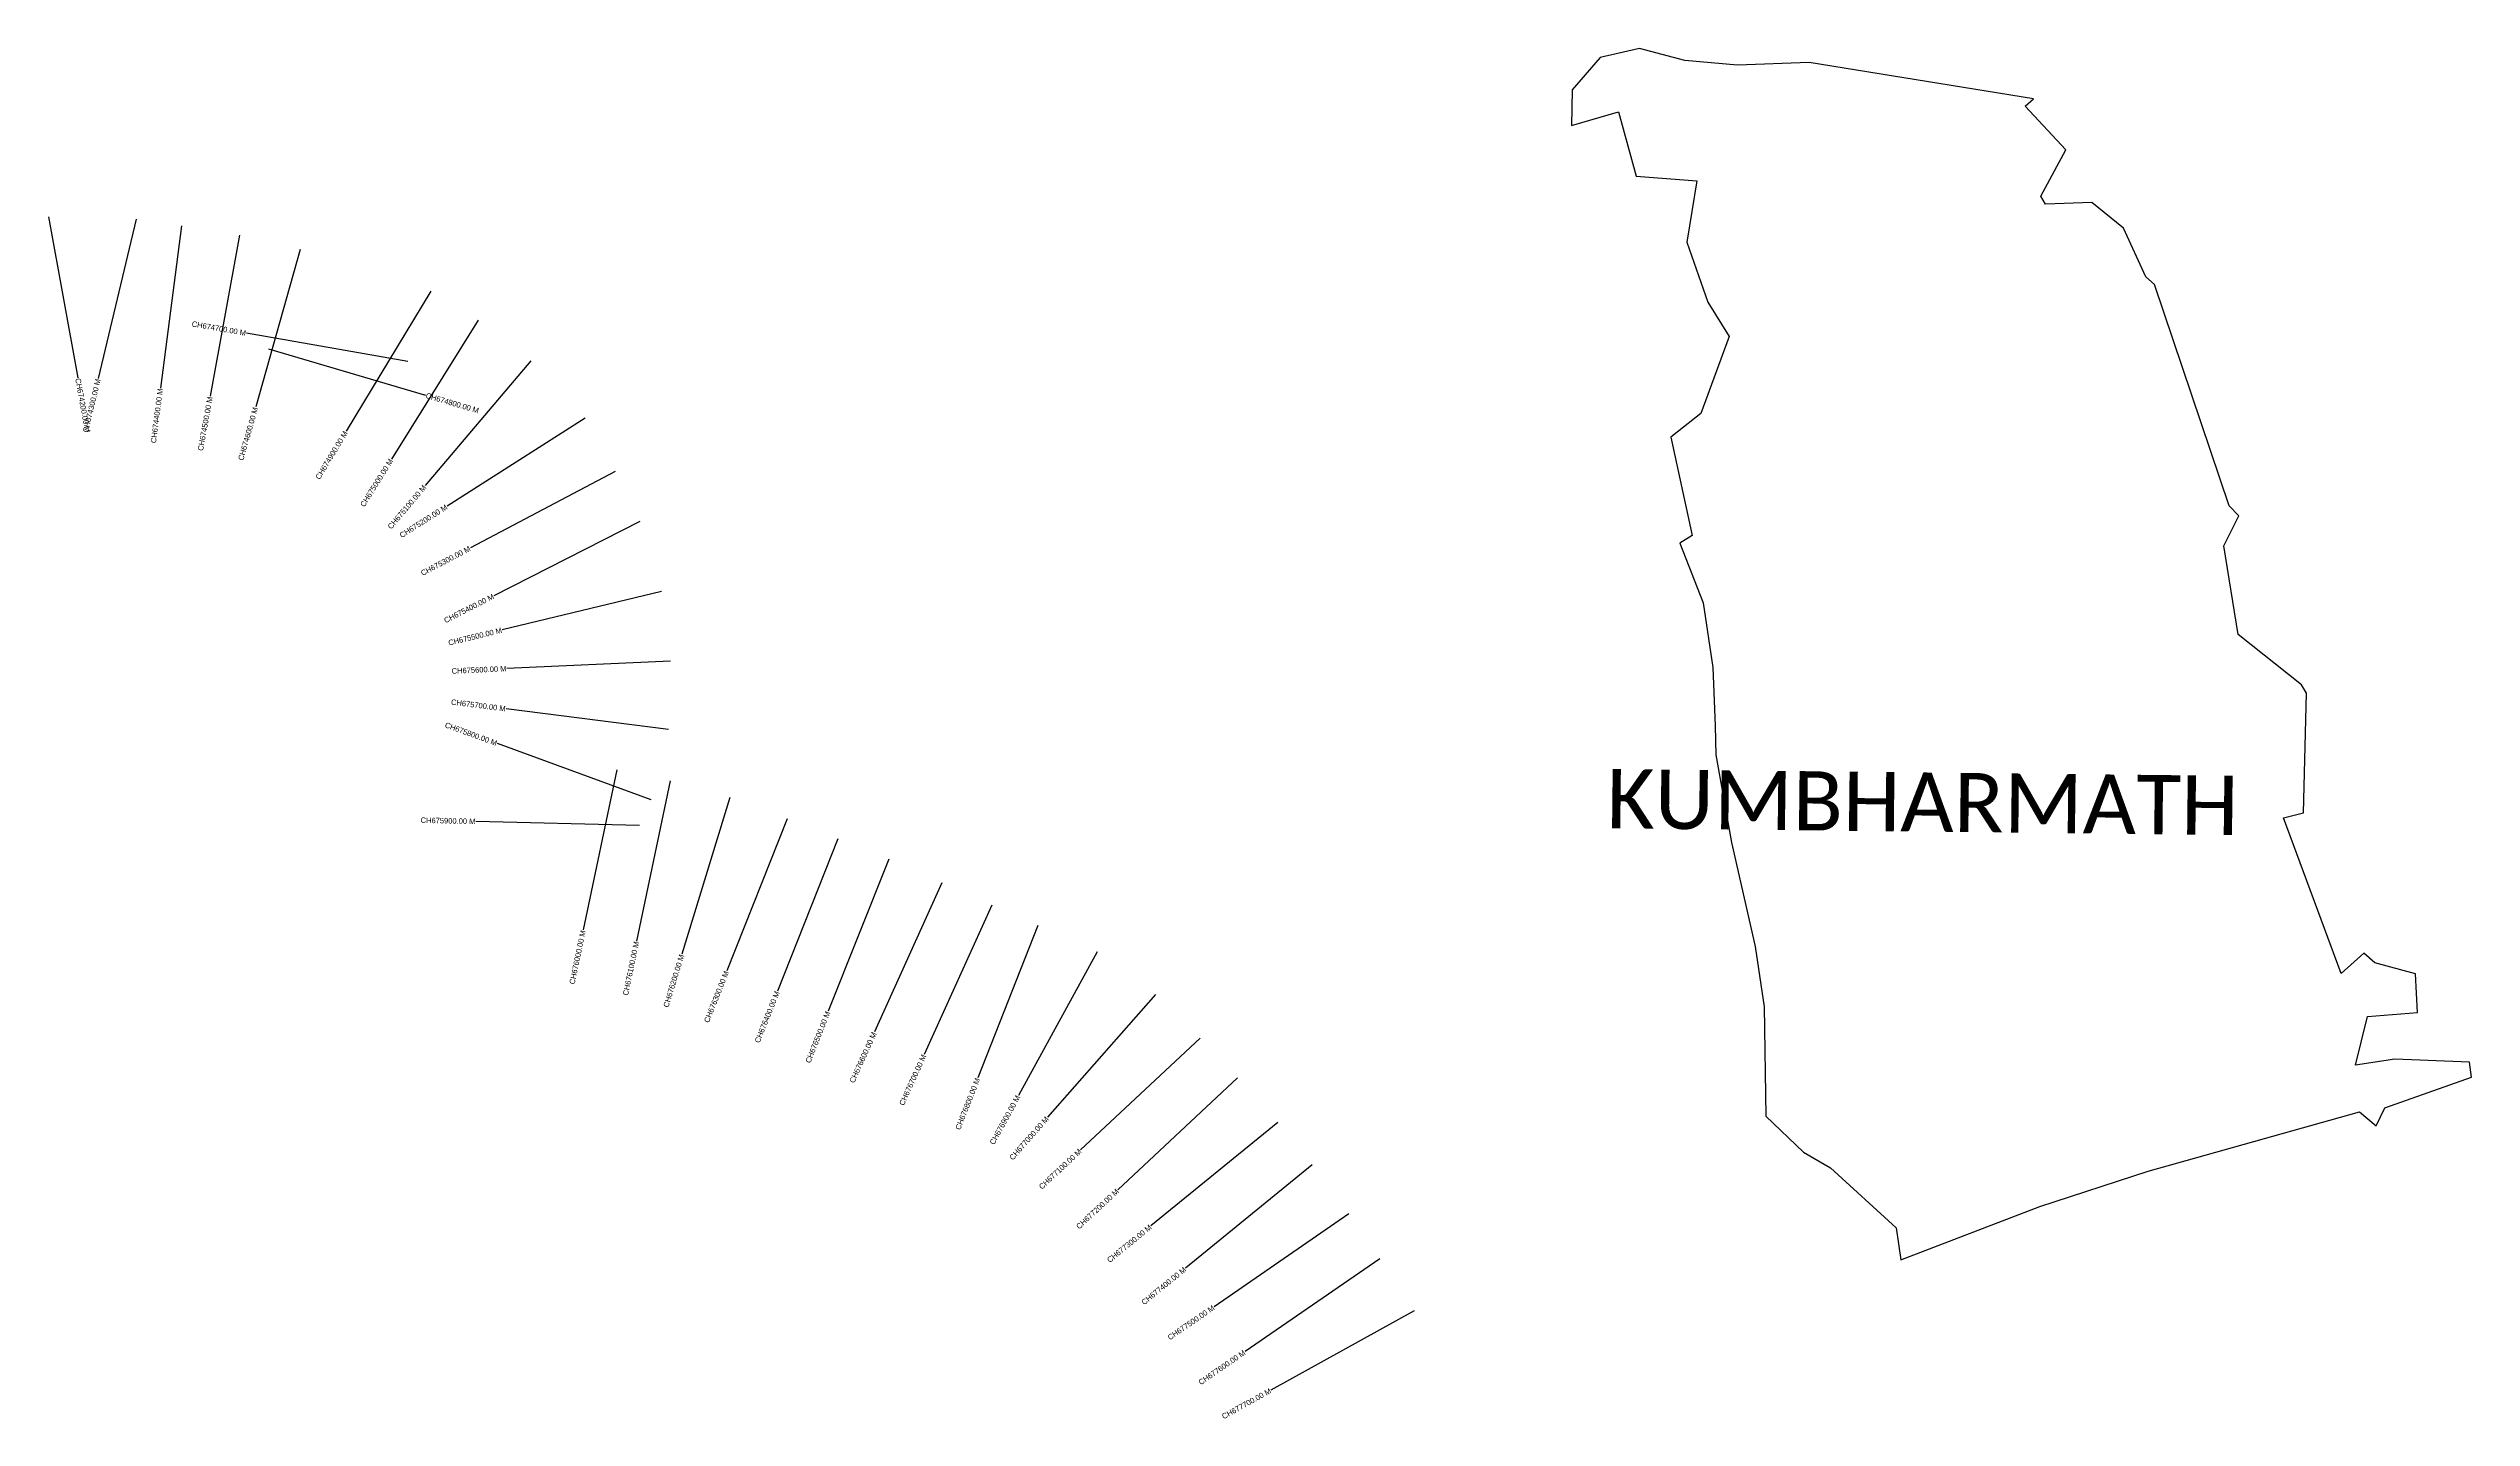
# Model space of a CAD drawing. Header units: metres. Extents: x 335215 to 339655, y 1773676 to 1776185.
import ezdxf
from ezdxf.enums import TextEntityAlignment as Align

# ---------------------------------------------------------------- set-up
doc = ezdxf.new("R2010")
doc.units = ezdxf.units.M
for name, color, linetype in [('CS', 134, 'Continuous'), ('CSMark', 6, 'Continuous'), ('village', 3, 'Continuous'), ('VILLAGE NAME', 250, 'Continuous')]:
    doc.layers.add(name, color=color, linetype=linetype)

msp = doc.modelspace()

# ---------------------------------------------------------------- linework, layer by layer
at = {"layer": 'CS'}
for p, q in [((335214.8, 1775876.8), (335268.5, 1775581.6)), ((335375.3, 1775872.2), (335305.9, 1775580.4)), ((335458.6, 1775860.3), (335420, 1775562.8)), ((335564.8, 1775843.1), (335511.2, 1775547.9)), ((335676, 1775817), (335594.5, 1775528.3)), ((335915.2, 1775740.4), (335760.1, 1775483.6)), ((335873.1, 1775611.8), (335577.6, 1775663.3)), ((336002.4, 1775687), (335843.4, 1775432.6)), ((335618, 1775634.8), (335905.7, 1775549.9)), ((336098.7, 1775612.9), (335904.8, 1775384)), ((336198, 1775507.8), (335945.1, 1775346.4)), ((336253.3, 1775410), (335987.9, 1775270.1)), ((336298.3, 1775318.4), (336031, 1775182.2)), ((336338, 1775189.8), (336046.3, 1775119.4)), ((336354.7, 1775062.5), (336055, 1775048.7)), ((336351.1, 1774937.2), (336053.4, 1774974.8)), ((336319, 1774808.1), (336037.3, 1774911.2)), ((336256.2, 1774863.3), (336194.7, 1774569.7)), ((336354, 1774842.8), (336292.6, 1774549.2)), ((336463.3, 1774812.2), (336375.6, 1774525.3)), ((336568.6, 1774773.4), (336457.7, 1774494.7)), ((336298.1, 1774761.3), (335998.2, 1774768.5)), ((336661.5, 1774736.5), (336550.6, 1774457.7)), ((336754.5, 1774699.5), (336643.6, 1774420.8)), ((336852.1, 1774656), (336728.5, 1774382.6)), ((336943.2, 1774614.8), (336819.6, 1774341.4)), ((337028, 1774577.6), (336918, 1774298.5)), ((337136.6, 1774529.3), (336992.1, 1774266.3)), ((337243.6, 1774451.6), (337045.4, 1774226.3)), ((337325.2, 1774371.3), (337106.1, 1774166.4)), ((337393.5, 1774298.3), (337174.4, 1774093.4)), ((337467.5, 1774216.7), (337235, 1774027.1)), ((337530.7, 1774139.2), (337298.3, 1773949.6)), ((337597.6, 1774049.4), (337350.6, 1773879.1)), ((337654.3, 1773967), (337407.4, 1773796.8)), ((337717.5, 1773871.2), (337454.9, 1773726.2))]:
    msp.add_line(p, q, dxfattribs=at)
at = {"layer": 'village', "color": 3, "true_color": 0x00ff00}
for points in [[(339480, 1774210.6, 0), (339496.2, 1774243.6, 0), (339654.9, 1774299.6, 0), (339651, 1774327.2, 0), (339514.2, 1774332.8, 0), (339442.2, 1774321.9, 0), (339464.2, 1774411, 0), (339556, 1774418.6, 0), (339552.4, 1774489.1, 0), (339478, 1774509.3, 0), (339457.5, 1774527.2, 0), (339416.2, 1774489.5, 0), (339310.2, 1774775.2, 0), (339346.8, 1774784, 0), (339352.7, 1775003.6, 0), (339343.6, 1775019, 0), (339227.5, 1775111.4, 0), (339201.3, 1775273.7, 0), (339228.2, 1775328.4, 0), (339210.8, 1775347.2, 0), (339074.1, 1775752.7, 0), (339058.2, 1775766.6, 0), (339017.2, 1775855.8, 0), (338959.1, 1775902.9, 0), (338874.3, 1775900.1, 0), (338865.6, 1775914.6, 0), (338911.7, 1775999.5, 0), (338837, 1776079.6, 0), (338852.4, 1776093.2, 0), (338441, 1776159.7, 0), (338310.1, 1776154.5, 0), (338213.5, 1776163.1, 0), (338130.3, 1776185.3, 0), (338058.4, 1776168.9, 0), (338007, 1776109.7, 0), (338005.9, 1776044.3, 0), (338091.9, 1776069.1, 0), (338124, 1775951.2, 0), (338235.6, 1775942.9, 0), (338217.2, 1775830.1, 0), (338255.6, 1775720.1, 0), (338294.6, 1775657.1, 0), (338242.9, 1775516.1, 0), (338187.7, 1775472.8, 0), (338226.8, 1775292.7, 0), (338203.9, 1775278.3, 0), (338247, 1775169.3, 0), (338264.8, 1775050.8, 0), (338268.7, 1774943.7, 0)], [(338268.7, 1774943.7, 0), (338270, 1774890.3, 0), (338298.6, 1774730.1, 0), (338342, 1774539.1, 0), (338358.7, 1774428.5, 0), (338362, 1774228.3, 0), (338430.8, 1774162.3, 0), (338480.1, 1774133.3, 0), (338600.3, 1774023.9, 0), (338609.1, 1773964.9, 0), (338863.8, 1774062.7, 0), (339062.3, 1774127.2, 0), (339449.6, 1774236.2, 0), (339480, 1774210.6, 0)]]:
    msp.add_polyline3d(points, dxfattribs=at)

# ---------------------------------------------------------------- texts
at = {"layer": 'CSMark'}
for s, rotation, p in [('CH674700.00 M', 350.1126, (335576.6, 1775663.5)), ('CH674300.00 M', 76.6332, (335305.7, 1775579.4)), ('CH674400.00 M', 82.5959, (335419.8, 1775561.8)), ('CH674500.00 M', 79.71, (335511, 1775546.9)), ('CH674600.00 M', 74.2327, (335594.2, 1775527.3)), ('CH674900.00 M', 58.8591, (335759.5, 1775482.8)), ('CH675000.00 M', 57.9803, (335842.8, 1775431.8)), ('CH675100.00 M', 49.7352, (335904.2, 1775383.2)), ('CH675200.00 M', 32.5535, (335944.3, 1775345.9)), ('CH675300.00 M', 27.8066, (335987, 1775269.6)), ('CH675400.00 M', 26.9878, (336030.1, 1775181.8)), ('CH675500.00 M', 13.5627, (336045.4, 1775119.2)), ('CH675600.00 M', 2.6303, (336054, 1775048.7)), ('CH675700.00 M', 352.7965, (336052.4, 1774975)), ('CH675800.00 M', 339.8958, (336036.3, 1774911.5)), ('CH675900.00 M', 358.6162, (335997.2, 1774768.5)), ('CH676000.00 M', 78.1835, (336194.5, 1774568.7)), ('CH676100.00 M', 78.1835, (336292.4, 1774548.2)), ('CH676200.00 M', 73.0006, (336375.3, 1774524.4)), ('CH676300.00 M', 68.3038, (336457.4, 1774493.8)), ('CH676400.00 M', 68.3038, (336550.3, 1774456.8)), ('CH676500.00 M', 68.3038, (336643.2, 1774419.8)), ('CH676600.00 M', 65.6627, (336728.1, 1774381.7)), ('CH676700.00 M', 65.6627, (336819.2, 1774340.5)), ('CH676800.00 M', 68.481, (336917.6, 1774297.6)), ('CH676900.00 M', 61.2148, (336991.6, 1774265.4)), ('CH677000.00 M', 48.6721, (337044.8, 1774225.6)), ('CH677100.00 M', 43.0954, (337105.4, 1774165.7)), ('CH677200.00 M', 43.0954, (337173.7, 1774092.7)), ('CH677300.00 M', 39.2047, (337234.3, 1774026.5)), ('CH677400.00 M', 39.2047, (337297.5, 1773949)), ('CH677500.00 M', 34.585, (337349.8, 1773878.5)), ('CH677600.00 M', 34.585, (337406.5, 1773796.2)), ('CH677700.00 M', 28.9192, (337454.1, 1773725.7))]:
    msp.add_text(s, height=10, rotation=rotation, dxfattribs=at).set_placement(p, align=Align.MIDDLE_RIGHT)
for s, rotation, p in [('CH674200.00 M', 280.3279, (335268.7, 1775580.7)), ('CH674800.00 M', 343.5701, (335906.7, 1775549.6))]:
    msp.add_text(s, height=10, rotation=rotation, dxfattribs=at).set_placement(p, align=Align.MIDDLE_LEFT)
at = {"layer": 'VILLAGE NAME', "insert": (338070.9, 1774864.6), "char_height": 108.471, "attachment_point": 1, "rotation": 359.3742}
msp.add_mtext_dynamic_manual_height_columns('{\\fCalibri|b0|i0|c0|p34;KUMBHARMATH}', width=1070.371, gutter_width=542.4, heights=[0], dxfattribs=at)

doc.saveas('drawing.dxf')
